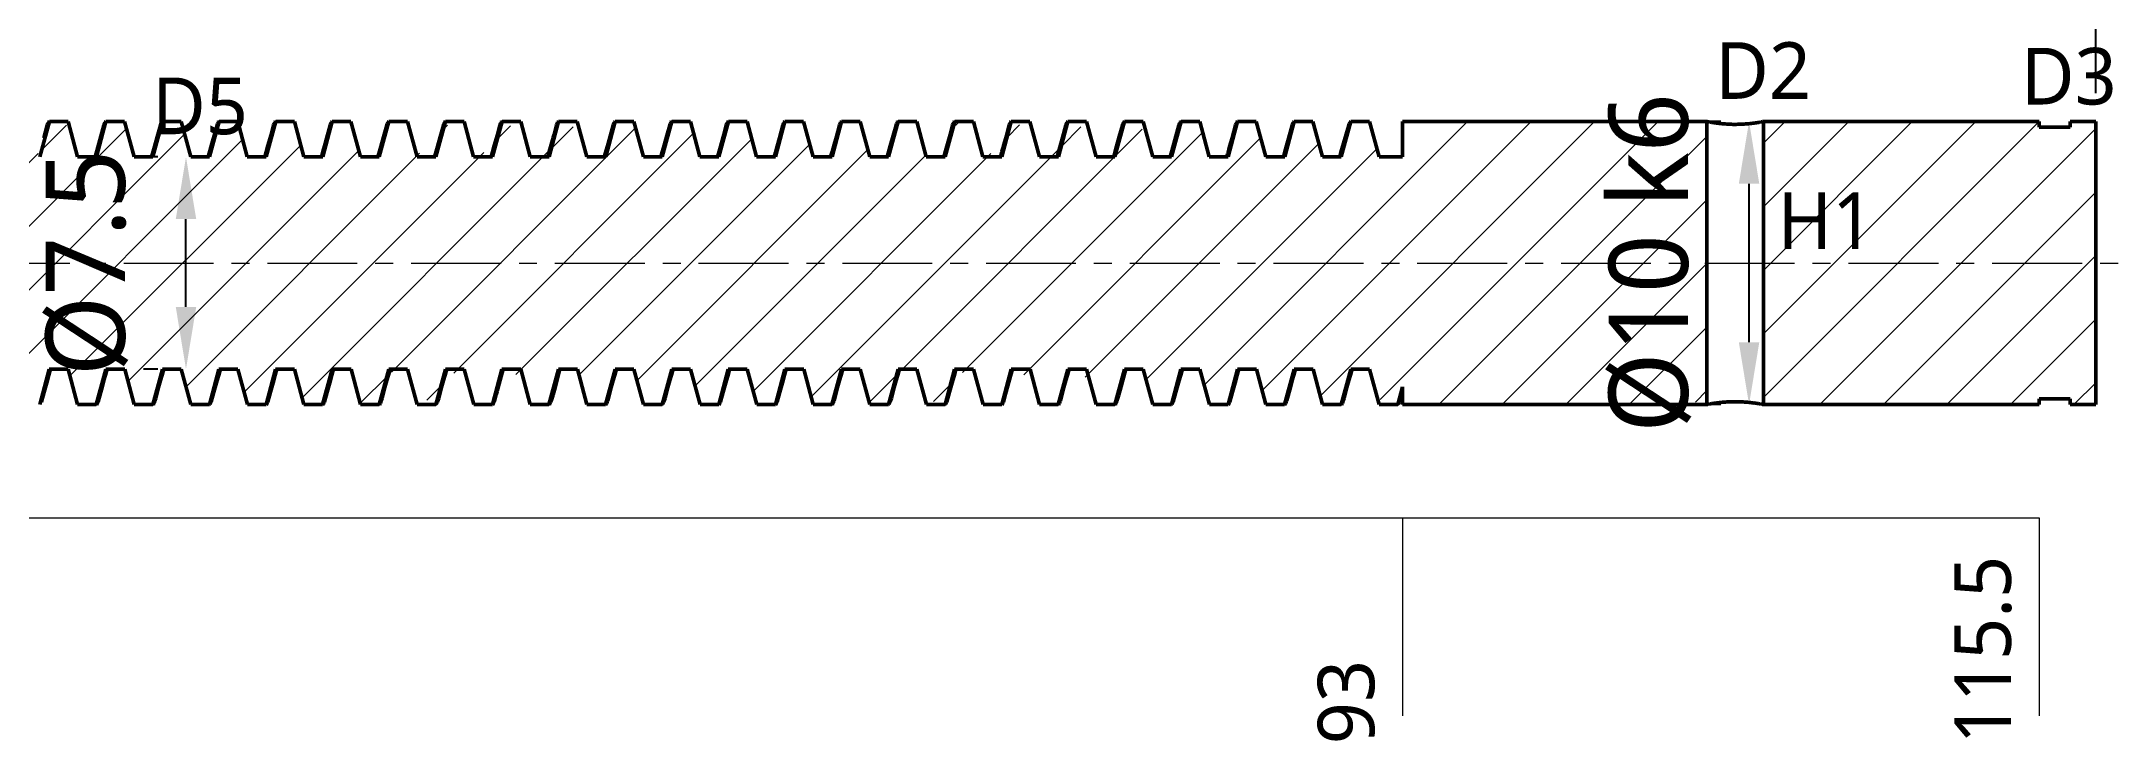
# Model space of a CAD drawing. Header units: millimetres. Extents: x 0 to 420, y 0 to 297.
# Drawn here: x 86.9 to 160.1, y 250.1 to 274.8 of the extents above; entities that cross this region are included whole.
import ezdxf

# ---------------------------------------------------------------- set-up
doc = ezdxf.new("R2010")
doc.units = ezdxf.units.MM
doc.linetypes.add('CENTER', pattern=[5.08, 3.175, -0.635, 0.635, -0.635])
for name, color, linetype, lineweight in [('CENTER', 1, 'CENTER', 18), ('DIM', 3, 'CONTINUOUS', 18), ('HATCH', 8, 'CONTINUOUS', 13), ('VISIBLE', 7, 'CONTINUOUS', 50)]:
    doc.layers.add(name, color=color, linetype=linetype, lineweight=lineweight)
doc.styles.add('CJK', font='NotoSansCJK-Regular.ttc')
doc.dimstyles.new('GB', dxfattribs={"dimtxt": 2.8, "dimasz": 2.2, "dimexe": 1.5, "dimexo": 1, "dimgap": 0.6, "dimtad": 1, "dimlfac": 100, "dimzin": 12, "dimdsep": 46, "dimtxsty": 'CJK', "dimcen": 2.5, "dimazin": 3, "dimtfac": 0.5, "dimtmove": 2, "dimatfit": 3})

msp = doc.modelspace()

# ---------------------------------------------------------------- texts
at = {"layer": 'DIM', "style": 'CJK'}
for s, p in [('D2', (146.045, 272.79999)), ('D3', (156.85, 272.59999)), ('D5', (90.8, 271.54999)), ('H1', (148.25, 267.49999))]:
    msp.add_text(s, height=2, dxfattribs=at).set_placement(p)
for s, p in [('115.5', (156.5, 249.99999)), ('93', (134, 249.99999))]:
    msp.add_text(s, height=2, rotation=90, dxfattribs=at).set_placement(p)

# ---------------------------------------------------------------- dimensions: what is measured, and where the dimension line sits
at = {"layer": 'DIM'}
msp.add_linear_dim(base=(42, 279), p1=(42, 272), p2=(159.5, 272), text='117.5', dimstyle='GB', dxfattribs=at).render()
for base, p1, p2, text in [((147.245, 261.99999), (147.245, 261.99999), (147.245, 271.99999), 'Ø10 k6'), ((92, 263.24999), (92, 263.24999), (92, 270.74999), 'Ø7.5')]:
    msp.add_linear_dim(base=base, p1=p1, p2=p2, angle=90, text=text, dimstyle='GB', dxfattribs=at).render()

# ---------------------------------------------------------------- hatches: boundary and pattern name
at = {"layer": 'HATCH'}
h = msp.add_hatch(dxfattribs=at)
h.set_pattern_fill('ANSI31', scale=0.5)
h.paths.add_polyline_path([(145.75, 271.99999), (144.76815, 271.99999), (143.78631, 271.99999), (142.80446, 271.99999), (141.82262, 271.99999), (140.84077, 271.99999), (139.85893, 271.99999), (138.87708, 271.99999), (137.89524, 271.99999), (136.91339, 271.99999), (135.93155, 271.99999), (135, 271.9497), (135, 270.96785), (134.23601, 270.74999), (133.92937, 271.63088), (133.23041, 271.99999), (132.93045, 271.11024), (132.22469, 270.74999), (131.92643, 271.64182), (131.21908, 272), (130.92751, 271.09931), (130.2135, 270.74999), (129.92352, 271.65263), (129.20789, 271.99999), (128.9246, 271.0885), (128.2023, 270.74999), (127.92061, 271.66343), (127.1967, 271.99999), (126.92169, 271.07769), (126.19111, 270.74999), (125.9177, 271.67424), (125.1855, 271.99999), (124.91878, 271.06688), (124.17991, 270.74999), (123.91479, 271.68505), (123.17431, 271.99999), (122.91587, 271.05607), (122.16872, 270.74999), (121.91188, 271.69586), (121.16821, 271.99334), (120.91296, 271.04526), (120.16423, 270.75858), (119.90897, 271.70667), (119.1653, 271.98253), (118.91005, 271.03444), (118.16131, 270.7694), (117.90606, 271.71748), (117.16239, 271.97172), (116.90714, 271.02364), (116.1584, 270.7802), (115.90315, 271.72829), (115.15948, 271.96091), (114.90422, 271.01282), (114.15549, 270.79102), (113.90024, 271.7391), (113.15656, 271.95011), (112.90131, 271.00202), (112.15258, 270.80182), (111.89733, 271.74991), (111.15366, 271.93929), (110.8984, 270.9912), (110.14967, 270.81264), (109.89442, 271.76072), (109.15075, 271.92849), (108.89549, 270.9804), (108.14676, 270.82344), (107.89151, 271.77153), (107.14784, 271.91767), (106.89258, 270.96959), (106.14385, 270.83426), (105.8886, 271.78234), (105.14492, 271.90686), (104.88967, 270.95878), (104.14094, 270.84506), (103.88569, 271.79315), (103.14202, 271.89605), (102.88676, 270.94797), (102.13803, 270.85587), (101.88278, 271.80396), (101.1391, 271.88525), (100.88385, 270.93716), (100.13512, 270.86669), (99.87987, 271.81477), (99.13619, 271.87444), (98.88094, 270.92635), (98.13221, 270.87749), (97.87696, 271.82558), (97.13328, 271.86363), (96.87803, 270.91554), (96.1293, 270.88831), (95.87405, 271.83639), (95.13037, 271.85282), (94.87512, 270.90474), (94.12639, 270.89911), (93.87114, 271.8472), (93.12746, 271.84201), (92.87221, 270.89392), (92.12348, 270.90993), (91.86823, 271.85801), (91.12455, 271.83121), (90.8693, 270.88312), (90.12057, 270.92073), (89.86532, 271.86882), (89.12164, 271.82039), (88.86639, 270.8723), (88.11766, 270.93155), (87.8624, 271.87963), (87.11873, 271.80959), (86.86348, 270.8615), (86.11475, 270.94235), (85.85949, 271.89044), (85.11582, 271.79877), (84.86057, 270.85068), (84.11184, 270.95317), (83.85658, 271.90125), (83.11291, 271.78797), (82.85766, 270.83988), (82.10893, 270.96397), (81.85367, 271.91205), (81.11, 271.77715), (80.85475, 270.82907), (80.10602, 270.97478), (79.85076, 271.92287), (79.10709, 271.76635), (78.85184, 270.81826), (78.10311, 270.98559), (77.84785, 271.93367), (77.10418, 271.75553), (76.84893, 270.80745), (76.1002, 270.9964), (75.84494, 271.94449), (75.10127, 271.74473), (74.84602, 270.79664), (74.09729, 271.00721), (73.84203, 271.95529), (73.09836, 271.73391), (72.84311, 270.78583), (72.09438, 271.01802), (71.83912, 271.9661), (71.09545, 271.72311), (70.8402, 270.77502), (70.09147, 271.02883), (69.83621, 271.97691), (69.09254, 271.7123), (68.83729, 270.76421), (68.08856, 271.03963), (67.8333, 271.98772), (67.08963, 271.70149), (66.83438, 270.7534), (66.08565, 271.05045), (65.83039, 271.99853), (65.08672, 271.69068), (64.82592, 270.74999), (64.08274, 271.06125), (63.82032, 271.99999), (63.08381, 271.67987), (62.81473, 270.74999), (62.07983, 271.07207), (61.80913, 272), (61.0809, 271.66906), (60.80354, 270.74999), (60.07692, 271.08287), (59.79793, 271.99999), (59.07799, 271.65825), (58.79234, 270.74999), (58.07401, 271.09369), (57.78674, 272), (57.07508, 271.64745), (56.78115, 270.74999), (56.0711, 271.10449), (55.77554, 271.99999), (55.07217, 271.63663), (54.76995, 270.74999), (54.06819, 271.11531), (53.76435, 272), (53.06926, 271.62583), (52.75876, 270.74999), (52.06528, 271.12611), (51.75315, 271.99999), (51.06635, 271.61501), (50.74756, 270.74999), (50.06237, 271.13692), (49.74196, 272), (49.06344, 271.60421), (48.54465, 270.99999), (47.56281, 270.99999), (46.58096, 270.99999), (45.59912, 270.99999), (44.61727, 270.99999), (43.63543, 270.99999), (42.65358, 270.99999), (42, 270.67173), (42, 269.68988), (42, 268.70804), (42, 267.72619), (42, 266.74435), (42, 265.7625), (42, 264.78066), (42, 263.79881), (42.18303, 262.99999), (43.16487, 262.99999), (44.14672, 262.99999), (45.12856, 262.99999), (46.11041, 262.99999), (47.09225, 262.99999), (48.0741, 262.99999), (49, 263.05594), (49.78779, 263.24999), (50.07681, 262.34614), (50.79337, 261.99999), (51.07573, 262.91271), (51.79896, 263.24999), (52.07971, 262.33534), (52.80455, 261.99999), (53.07864, 262.92351), (53.81016, 263.24999), (54.08263, 262.32452), (54.81576, 261.99999), (55.08155, 262.93433), (55.82136, 263.24999), (56.08554, 262.31371), (56.82696, 261.99999), (57.08446, 262.94514), (57.83256, 263.24999), (58.08845, 262.30289), (58.83212, 262.00788), (59.08738, 262.95596), (59.8361, 263.24019), (60.09135, 262.29211), (60.83502, 262.01867), (61.09028, 262.96675), (61.83906, 263.22921), (62.09431, 262.28112), (62.83798, 262.02965), (63.09324, 262.97773), (63.84197, 263.2184), (64.09722, 262.27032), (64.84089, 262.04046), (65.09615, 262.98855), (65.84487, 263.20762), (66.10012, 262.25953), (66.84379, 262.05124), (67.09905, 262.99932), (67.84779, 263.19679), (68.10304, 262.24871), (68.84671, 262.06207), (69.10197, 263.01016), (69.8507, 263.18597), (70.10595, 262.23789), (70.84962, 262.07288), (71.10488, 263.02096), (71.85359, 263.17522), (72.10885, 262.22713), (72.85252, 262.08365), (73.10777, 263.03173), (73.8565, 263.16442), (74.11175, 262.21633), (74.85542, 262.09443), (75.11068, 263.04252), (75.85941, 263.15362), (76.11466, 262.20553), (76.85833, 262.10525), (77.11359, 263.05333), (77.86232, 263.1428), (78.11758, 262.19472), (78.86125, 262.11605), (79.1165, 263.06414), (79.86523, 263.132), (80.12048, 262.18392), (80.86415, 262.12686), (81.11941, 263.07494), (81.86814, 263.12118), (82.1234, 262.1731), (82.86707, 262.13768), (83.12232, 263.08576), (83.87105, 263.11037), (84.12631, 262.16228), (84.86998, 262.14848), (85.12523, 263.09657), (85.87396, 263.09956), (86.12922, 262.15147), (86.87289, 262.15929), (87.12814, 263.10738), (87.87687, 263.08874), (88.13213, 262.14066), (88.8758, 262.1701), (89.13105, 263.11819), (89.87978, 263.07794), (90.13504, 262.12985), (90.87871, 262.18092), (91.13396, 263.129), (91.8827, 263.0671), (92.13795, 262.11902), (92.88162, 262.19174), (93.13688, 263.13982), (93.88561, 263.0563), (94.14086, 262.10821), (94.88453, 262.20255), (95.13979, 263.15064), (95.88852, 263.04547), (96.14377, 262.09739), (96.88745, 262.21337), (97.1427, 263.16145), (97.89143, 263.03467), (98.14668, 262.08659), (98.89036, 262.22418), (99.14561, 263.17227), (99.89434, 263.02386), (100.14959, 262.07577), (100.89327, 262.23498), (101.14852, 263.18307), (101.89725, 263.01306), (102.1525, 262.06497), (102.89618, 262.2458), (103.15143, 263.19389), (103.90025, 263.00192), (104.1555, 262.05383), (104.89917, 262.25693), (105.15443, 263.20501), (105.90316, 262.99111), (106.15841, 262.04303), (106.90208, 262.26775), (107.15734, 263.21583), (107.90607, 262.98032), (108.16132, 262.03223), (108.90499, 262.27853), (109.16025, 263.22662), (109.90898, 262.96951), (110.16423, 262.02143), (110.9079, 262.28934), (111.16316, 263.23743), (111.91189, 262.95869), (112.16714, 262.0106), (112.91081, 262.30017), (113.16607, 263.24825), (113.91483, 262.94775), (114.17033, 261.99999), (114.91376, 262.3111), (115.17594, 263.24999), (115.91774, 262.93695), (116.18153, 262), (116.91667, 262.32191), (117.18713, 263.24999), (117.92065, 262.92613), (118.19273, 261.99999), (118.91958, 262.33272), (119.19833, 263.24999), (119.92356, 262.91533), (120.20392, 262), (120.92249, 262.34353), (121.20971, 263.24999), (121.92652, 262.90433), (122.2153, 261.99999), (122.92545, 262.35451), (123.2209, 263.24999), (123.92943, 262.89353), (124.22649, 262), (124.92836, 262.36533), (125.23213, 263.24999), (125.93235, 262.88268), (126.23772, 261.99999), (126.93127, 262.37616), (127.24336, 263.24999), (127.9353, 262.87173), (128.24907, 262), (128.93423, 262.38713), (129.25468, 263.24999), (129.93822, 262.8609), (130.26027, 261.99999), (130.93714, 262.39794), (131.26587, 263.24999), (131.94116, 262.84999), (132.27158, 262), (132.94008, 262.40886), (133.27719, 263.24999), (133.9441, 262.83906), (134.2829, 261.99999), (134.94302, 262.41979), (135.13125, 261.99999), (136.11309, 261.99999), (137.09494, 261.99999), (138.07678, 261.99999), (139.05863, 261.99999), (140.04048, 261.99999), (141.02232, 261.99999), (142.00417, 261.99999), (142.98601, 261.99999), (143.96786, 261.99999), (144.9497, 261.99999), (145.75, 262.18154), (145.75, 263.16339), (145.75, 264.14523), (145.75, 265.12708), (145.75, 266.10892), (145.75, 267.09077), (145.75, 268.07261), (145.75, 269.05446), (145.75, 270.0363), (145.75, 271.01815), (145.75, 271.99999)])
h = msp.add_hatch(dxfattribs=at)
h.set_pattern_fill('ANSI31', scale=0.5)
h.paths.add_polyline_path([(157.5, 271.99999), (157.19658, 271.99999), (156.89315, 271.99999), (156.58973, 271.99999), (156.2863, 271.99999), (155.98288, 271.99999), (155.67945, 271.99999), (155.37603, 271.99999), (155.0726, 271.99999), (154.76918, 271.99999), (154.46575, 271.99999), (154.16233, 271.99999), (153.8589, 271.99999), (153.55548, 271.99999), (153.25205, 271.99999), (152.94863, 271.99999), (152.64521, 271.99999), (152.34178, 271.99999), (152.03836, 271.99999), (151.73493, 271.99999), (151.43151, 271.99999), (151.12808, 271.99999), (150.82466, 271.99999), (150.52123, 271.99999), (150.21781, 271.99999), (149.91438, 271.99999), (149.61096, 271.99999), (149.30753, 271.99999), (149.00411, 271.99999), (148.70068, 271.99999), (148.39726, 271.99999), (148.09384, 271.99999), (147.79041, 271.99999), (147.75, 271.73698), (147.75, 271.43356), (147.75, 271.13013), (147.75, 270.82671), (147.75, 270.52328), (147.75, 270.21986), (147.75, 269.91643), (147.75, 269.61301), (147.75, 269.30958), (147.75, 269.00616), (147.75, 268.70273), (147.75, 268.39931), (147.75, 268.09588), (147.75, 267.79246), (147.75, 267.48903), (147.75, 267.18561), (147.75, 266.88219), (147.75, 266.57876), (147.75, 266.27534), (147.75, 265.97191), (147.75, 265.66849), (147.75, 265.36506), (147.75, 265.06164), (147.75, 264.75821), (147.75, 264.45479), (147.75, 264.15136), (147.75, 263.84794), (147.75, 263.54451), (147.75, 263.24109), (147.75, 262.93766), (147.75, 262.63424), (147.75, 262.33082), (147.75, 262.02739), (148.02603, 261.99999), (148.32945, 261.99999), (148.63288, 261.99999), (148.9363, 261.99999), (149.23973, 261.99999), (149.54315, 261.99999), (149.84658, 261.99999), (150.15, 261.99999), (150.45342, 261.99999), (150.75685, 261.99999), (151.06027, 261.99999), (151.3637, 261.99999), (151.66712, 261.99999), (151.97055, 261.99999), (152.27397, 261.99999), (152.5774, 261.99999), (152.88082, 261.99999), (153.18425, 261.99999), (153.48767, 261.99999), (153.7911, 261.99999), (154.09452, 261.99999), (154.39795, 261.99999), (154.70137, 261.99999), (155.00479, 261.99999), (155.30822, 261.99999), (155.61164, 261.99999), (155.91507, 261.99999), (156.21849, 261.99999), (156.52192, 261.99999), (156.82534, 261.99999), (157.12877, 261.99999), (157.43219, 261.99999), (157.53562, 262.19999), (157.83904, 262.19999), (158.14247, 262.19999), (158.44589, 262.19999), (158.6, 262.05068), (158.85274, 261.99999), (159.15616, 261.99999), (159.45959, 261.99999), (159.5, 262.26301), (159.5, 262.56643), (159.5, 262.86986), (159.5, 263.17328), (159.5, 263.47671), (159.5, 263.78013), (159.5, 264.08356), (159.5, 264.38698), (159.5, 264.6904), (159.5, 264.99383), (159.5, 265.29725), (159.5, 265.60068), (159.5, 265.9041), (159.5, 266.20753), (159.5, 266.51095), (159.5, 266.81438), (159.5, 267.1178), (159.5, 267.42123), (159.5, 267.72465), (159.5, 268.02808), (159.5, 268.3315), (159.5, 268.63493), (159.5, 268.93835), (159.5, 269.24177), (159.5, 269.5452), (159.5, 269.84862), (159.5, 270.15205), (159.5, 270.45547), (159.5, 270.7589), (159.5, 271.06232), (159.5, 271.36575), (159.5, 271.66917), (159.5, 271.9726), (159.22397, 271.99999), (158.92055, 271.99999), (158.61712, 271.99999), (158.5137, 271.79999), (158.21027, 271.79999), (157.90685, 271.79999), (157.60342, 271.79999), (157.5, 271.99999)])

# ---------------------------------------------------------------- linework, layer by layer
at = {"layer": 'CENTER'}
msp.add_line((39, 266.99999), (162.5, 266.99999), dxfattribs=at)
at = {"layer": 'DIM'}
for p, q in [((42, 257.99999), (157.5, 257.99999)), ((135, 257.99999), (135, 250.99999)), ((157.5, 257.99999), (157.5, 250.99999))]:
    msp.add_line(p, q, dxfattribs=at)
at = {"layer": 'VISIBLE'}
for points in [[(86.83346, 270.74999), (87.17, 272)], [(86.97391, 271.42527), (87.09606, 271.86571)], [(87.09606, 271.86571), (87.11619, 271.92873)], [(87.11619, 271.92873), (87.13632, 271.97204)], [(87.13632, 271.97204), (87.15316, 271.99301)], [(87.15316, 271.99301), (87.17, 272)], [(87.17, 272), (87.83, 272)], [(87.83, 272), (88.16654, 270.74999)], [(88.83346, 270.74999), (89.17, 271.99999)], [(88.9171, 271.22128), (89.09605, 271.86568)], [(89.09605, 271.86568), (89.11618, 271.9287)], [(89.11618, 271.9287), (89.13631, 271.97202)], [(89.13631, 271.97202), (89.15316, 271.993)], [(89.15316, 271.993), (89.17, 271.99999)], [(89.17, 271.99999), (89.83, 271.99999)], [(89.83, 271.99999), (90.16654, 270.74999)], [(90.83346, 270.74999), (91.17, 272)], [(91.00692, 271.54406), (91.09606, 271.8657)], [(91.09606, 271.8657), (91.11619, 271.92872)], [(91.11619, 271.92872), (91.13632, 271.97204)], [(91.13632, 271.97204), (91.15316, 271.993)], [(91.15316, 271.993), (91.17, 272)], [(91.17, 272), (91.83, 272)], [(91.83, 272), (92.16654, 270.74999)], [(92.83346, 270.74999), (93.17, 271.99999)], [(92.91826, 271.22544), (93.09605, 271.86566)], [(93.09605, 271.86566), (93.11618, 271.92869)], [(93.11618, 271.92869), (93.13631, 271.97202)], [(93.13631, 271.97202), (93.15315, 271.99299)], [(93.15315, 271.99299), (93.17, 271.99999)], [(93.17, 271.99999), (93.83, 271.99999)], [(93.83, 271.99999), (94.16654, 270.74999)], [(94.83346, 270.74999), (95.17, 272)], [(95.00667, 271.54318), (95.09606, 271.86571)], [(95.09606, 271.86571), (95.11619, 271.92873)], [(95.11619, 271.92873), (95.13632, 271.97204)], [(95.13632, 271.97204), (95.15316, 271.993)], [(95.15316, 271.993), (95.17, 272)], [(95.17, 272), (95.83, 272)], [(95.83, 272), (96.16654, 270.74999)], [(96.83346, 270.74999), (97.17, 271.99999)], [(96.96603, 271.39695), (97.09604, 271.86565)], [(97.09604, 271.86565), (97.11617, 271.92868)], [(97.11617, 271.92868), (97.13631, 271.97201)], [(97.13631, 271.97201), (97.15315, 271.99299)], [(97.15315, 271.99299), (97.17, 271.99999)], [(97.17, 271.99999), (97.83, 271.99999)], [(97.83, 271.99999), (98.16654, 270.74999)], [(98.83346, 270.74999), (99.17, 271.99999)], [(99.00677, 271.54353), (99.09606, 271.86571)], [(99.09606, 271.86571), (99.11619, 271.92873)], [(99.11619, 271.92873), (99.13632, 271.97204)], [(99.13632, 271.97204), (99.15316, 271.993)], [(99.15316, 271.993), (99.17, 271.99999)], [(99.17, 271.99999), (99.83, 271.99999)], [(99.83, 271.99999), (100.16654, 270.74999)], [(100.83346, 270.74999), (101.17, 271.99999)], [(101.00705, 271.54455), (101.09604, 271.86565)], [(101.09604, 271.86565), (101.11617, 271.92868)], [(101.11617, 271.92868), (101.13631, 271.97201)], [(101.13631, 271.97201), (101.15315, 271.99299)], [(101.15315, 271.99299), (101.17, 271.99999)], [(101.17, 271.99999), (101.83, 271.99999)], [(101.83, 271.99999), (102.16654, 270.74999)], [(102.83346, 270.74999), (103.17, 271.99999)], [(103.00666, 271.54313), (103.09606, 271.86571)], [(103.09606, 271.86571), (103.11619, 271.92873)], [(103.11619, 271.92873), (103.13633, 271.97204)], [(103.13633, 271.97204), (103.15316, 271.993)], [(103.15316, 271.993), (103.17, 271.99999)], [(103.17, 271.99999), (103.83, 271.99999)], [(103.83, 271.99999), (104.16654, 270.74999)], [(104.83346, 270.74999), (105.17, 271.99999)], [(105.00724, 271.54522), (105.09604, 271.86566)], [(105.09604, 271.86566), (105.11617, 271.92869)], [(105.11617, 271.92869), (105.13631, 271.97201)], [(105.13631, 271.97201), (105.15315, 271.99299)], [(105.15315, 271.99299), (105.17, 271.99999)], [(105.17, 271.99999), (105.83, 271.99999)], [(105.83, 271.99999), (106.16654, 270.74999)], [(106.83346, 270.74999), (107.17, 271.99999)], [(106.91735, 271.22218), (107.09606, 271.86571)], [(107.09606, 271.86571), (107.11619, 271.92872)], [(107.11619, 271.92872), (107.13632, 271.97203)], [(107.13632, 271.97203), (107.15316, 271.99299)], [(107.15316, 271.99299), (107.17, 271.99999)], [(107.17, 271.99999), (107.83, 271.99999)], [(107.83, 271.99999), (108.16654, 270.74999)], [(108.83346, 270.74999), (109.17, 271.99999)], [(108.99653, 271.50666), (109.09605, 271.86567)], [(109.09605, 271.86567), (109.11618, 271.9287)], [(109.11618, 271.9287), (109.13631, 271.97202)], [(109.13631, 271.97202), (109.15315, 271.99299)], [(109.15315, 271.99299), (109.17, 271.99999)], [(109.17, 271.99999), (109.83, 271.99999)], [(109.83, 271.99999), (110.16654, 270.74999)], [(110.83346, 270.74999), (111.17, 271.99999)], [(111.00709, 271.54467), (111.09606, 271.8657)], [(111.09606, 271.8657), (111.11619, 271.92872)], [(111.11619, 271.92872), (111.13632, 271.97203)], [(111.13632, 271.97203), (111.15316, 271.99299)], [(111.15316, 271.99299), (111.17, 271.99999)], [(111.17, 271.99999), (111.83, 271.99999)], [(111.83, 271.99999), (112.16654, 270.74999)], [(112.83346, 270.74999), (113.17, 271.99999)], [(112.97339, 271.4234), (113.09606, 271.86569)], [(113.09606, 271.86569), (113.11619, 271.92871)], [(113.11619, 271.92871), (113.13632, 271.97203)], [(113.13632, 271.97203), (113.15316, 271.993)], [(113.15316, 271.993), (113.17, 271.99999)], [(113.17, 271.99999), (113.83, 271.99999)], [(113.83, 271.99999), (114.16654, 270.74999)], [(114.83346, 270.74999), (115.17, 271.99999)], [(114.98758, 271.47443), (115.03571, 271.64782)], [(115.03571, 271.64782), (115.09605, 271.86569)], [(115.09605, 271.86569), (115.11619, 271.92871)], [(115.11619, 271.92871), (115.13632, 271.97202)], [(115.13632, 271.97202), (115.15316, 271.99299)], [(115.15316, 271.99299), (115.17, 271.99999)], [(115.17, 271.99999), (115.83, 271.99999)], [(115.83, 271.99999), (116.16654, 270.74999)], [(116.83346, 270.74999), (117.17, 271.99999)], [(116.89353, 271.13677), (117.09606, 271.8657)], [(117.09606, 271.8657), (117.11619, 271.92872)], [(117.11619, 271.92872), (117.13632, 271.97203)], [(117.13632, 271.97203), (117.15316, 271.993)], [(117.15316, 271.993), (117.17, 271.99999)], [(117.17, 271.99999), (117.83, 271.99999)], [(117.83, 271.99999), (118.16654, 270.74999)], [(118.83346, 270.74999), (119.17, 271.99999)], [(119.00713, 271.54484), (119.09605, 271.86567)], [(119.09605, 271.86567), (119.11618, 271.9287)], [(119.11618, 271.9287), (119.13631, 271.97202)], [(119.13631, 271.97202), (119.15316, 271.99299)], [(119.15316, 271.99299), (119.17, 271.99999)], [(119.17, 271.99999), (119.83, 271.99999)], [(119.83, 271.99999), (120.16654, 270.74999)], [(120.83346, 270.74999), (121.17, 271.99999)], [(120.99641, 271.50624), (121.09606, 271.86571)], [(121.09606, 271.86571), (121.11619, 271.92873)], [(121.11619, 271.92873), (121.13633, 271.97204)], [(121.13633, 271.97204), (121.15316, 271.993)], [(121.15316, 271.993), (121.17, 271.99999)], [(121.17, 271.99999), (121.83, 271.99999)], [(121.83, 271.99999), (122.16654, 270.74999)], [(122.83346, 270.74999), (123.17, 271.99999)], [(122.97679, 271.43563), (123.09605, 271.86566)], [(123.09605, 271.86566), (123.11618, 271.92869)], [(123.11618, 271.92869), (123.13631, 271.97202)], [(123.13631, 271.97202), (123.15315, 271.99299)], [(123.15315, 271.99299), (123.17, 271.99999)], [(123.17, 271.99999), (123.83, 271.99999)], [(123.83, 271.99999), (124.16654, 270.74999)], [(124.83346, 270.74999), (125.17, 271.99999)], [(124.98419, 271.46949), (125.09606, 271.86572)], [(125.09606, 271.86572), (125.1162, 271.92874)], [(125.1162, 271.92874), (125.13633, 271.97204)], [(125.13633, 271.97204), (125.15316, 271.993)], [(125.15316, 271.993), (125.17, 271.99999)], [(125.17, 271.99999), (125.83, 271.99999)], [(125.83, 271.99999), (126.16654, 270.74999)], [(126.83346, 270.74999), (127.17, 271.99999)], [(126.91826, 271.22545), (127.09604, 271.86566)], [(127.09604, 271.86566), (127.11617, 271.92869)], [(127.11617, 271.92869), (127.13631, 271.97201)], [(127.13631, 271.97201), (127.15315, 271.99299)], [(127.15315, 271.99299), (127.17, 271.99999)], [(127.17, 271.99999), (127.83, 271.99999)], [(127.83, 271.99999), (128.16654, 270.74999)], [(128.83346, 270.74999), (129.17, 271.99999)], [(128.97355, 271.42397), (129.09606, 271.86571)], [(129.09606, 271.86571), (129.11619, 271.92873)], [(129.11619, 271.92873), (129.13632, 271.97204)], [(129.13632, 271.97204), (129.15316, 271.993)], [(129.15316, 271.993), (129.17, 271.99999)], [(129.17, 271.99999), (129.83, 271.99999)], [(129.83, 271.99999), (130.16654, 270.74999)], [(130.83346, 270.74999), (131.17, 272)], [(130.96602, 271.39691), (131.09604, 271.86566)], [(131.09604, 271.86566), (131.11618, 271.92869)], [(131.11618, 271.92869), (131.13631, 271.97202)], [(131.13631, 271.97202), (131.15315, 271.993)], [(131.15315, 271.993), (131.17, 272)], [(131.17, 272), (131.83, 272)], [(131.83, 272), (132.16654, 270.74999)], [(132.81938, 270.92227), (133.09606, 271.86571)], [(132.83346, 270.74999), (133.17, 271.99999)], [(133.09606, 271.86571), (133.11619, 271.92873)], [(133.11619, 271.92873), (133.13632, 271.97204)], [(133.13632, 271.97204), (133.15316, 271.993)], [(133.15316, 271.993), (133.17, 271.99999)], [(133.17, 271.99999), (133.83, 271.99999)], [(133.83, 271.99999), (134.16654, 270.74999)], [(135, 271.99999), (135, 270.74999)], [(135, 271.99999), (145.75, 271.99999)], [(145.75, 261.99999), (145.75, 271.99999)], [(145.75, 271.99999), (145.75243, 271.99951)], [(145.75243, 271.99951), (145.75964, 271.99807)], [(145.75964, 271.99807), (145.77148, 271.99574)], [(145.77148, 271.99574), (145.78777, 271.99258)], [(145.78777, 271.99258), (145.80834, 271.98865)], [(145.80834, 271.98865), (145.83295, 271.98407)], [(145.83295, 271.98407), (145.86139, 271.97891)], [(145.86139, 271.97891), (145.89339, 271.9733)], [(145.89339, 271.9733), (145.92867, 271.96734)], [(145.92867, 271.96734), (145.96694, 271.96116)], [(145.96694, 271.96116), (146.00788, 271.95486)], [(146.00788, 271.95486), (146.05114, 271.94857)], [(146.05114, 271.94857), (146.09636, 271.94239)], [(146.09636, 271.94239), (146.14325, 271.9364)], [(146.14325, 271.9364), (146.19181, 271.93067)], [(146.19181, 271.93067), (146.24187, 271.92525)], [(146.24187, 271.92525), (146.29326, 271.92022)], [(146.29326, 271.92022), (146.34582, 271.91562)], [(146.34582, 271.91562), (146.39938, 271.9115)], [(146.39938, 271.9115), (146.45379, 271.90792)], [(146.45379, 271.90792), (146.50891, 271.9049)], [(146.50891, 271.9049), (146.5646, 271.90248)], [(146.5646, 271.90248), (146.62071, 271.90068)], [(146.62071, 271.90068), (146.67711, 271.89952)], [(146.67711, 271.89952), (146.73368, 271.899)], [(146.73368, 271.899), (146.79028, 271.89914)], [(146.79028, 271.89914), (146.84679, 271.89993)], [(146.84679, 271.89993), (146.90309, 271.90136)], [(146.90309, 271.90136), (146.95903, 271.90343)], [(146.95903, 271.90343), (147.01449, 271.90611)], [(147.01449, 271.90611), (147.06933, 271.90937)], [(147.06933, 271.90937), (147.1234, 271.91318)], [(147.1234, 271.91318), (147.17656, 271.91751)], [(147.17656, 271.91751), (147.22864, 271.9223)], [(147.22864, 271.9223), (147.27949, 271.9275)], [(147.27949, 271.9275), (147.32894, 271.93306)], [(147.32894, 271.93306), (147.37681, 271.93891)], [(147.37681, 271.93891), (147.423, 271.94498)], [(147.423, 271.94498), (147.46744, 271.95123)], [(147.46744, 271.95123), (147.50977, 271.95754)], [(147.50977, 271.95754), (147.54963, 271.9638)], [(147.54963, 271.9638), (147.58669, 271.96991)], [(147.58669, 271.96991), (147.62063, 271.97573)], [(147.62063, 271.97573), (147.65116, 271.98117)], [(147.65116, 271.98117), (147.67801, 271.98609)], [(147.67801, 271.98609), (147.70093, 271.99041)], [(147.70093, 271.99041), (147.71971, 271.99402)], [(147.71971, 271.99402), (147.73413, 271.99684)], [(147.73413, 271.99684), (147.74401, 271.9988)], [(147.74401, 271.9988), (147.74849, 271.99969)], [(147.74849, 271.99969), (147.75, 271.99999)], [(147.75, 271.99999), (147.75, 261.99999)], [(147.75, 271.99999), (157.5, 271.99999)], [(157.5, 271.99999), (157.5, 271.79999)], [(157.5, 271.79999), (158.6, 271.79999)], [(158.6, 271.99999), (159.5, 271.99999)], [(158.6, 271.99999), (158.6, 271.79999)], [(159.5, 271.99999), (159.5, 261.99999)], [(88.9171, 271.22128), (88.78492, 270.74999)], [(90.86488, 271.0343), (90.78508, 270.74999)], [(90.86488, 271.0343), (91.00692, 271.54406)], [(92.91826, 271.22544), (92.78492, 270.74999)], [(94.89735, 271.15051), (94.7851, 270.74999)], [(94.89735, 271.15051), (95.00667, 271.54318)], [(96.83982, 270.9448), (96.7851, 270.74999)], [(96.83982, 270.9448), (96.91882, 271.22747)], [(96.96603, 271.39695), (96.91882, 271.22747)], [(98.86408, 271.03146), (98.78506, 270.74999)], [(98.86408, 271.03146), (99.00677, 271.54353)], [(100.866, 271.03831), (100.78509, 270.74999)], [(100.866, 271.03831), (101.00705, 271.54455)], [(102.89732, 271.15037), (102.7851, 270.74999)], [(102.89732, 271.15037), (103.00666, 271.54313)], [(104.81628, 270.86085), (104.78514, 270.74999)], [(104.81628, 270.86085), (104.83884, 270.94132)], [(104.97724, 271.43724), (104.83884, 270.94132)], [(105.00724, 271.54522), (104.97724, 271.43724)], [(106.77966, 270.74999), (106.91735, 271.22218)], [(108.83408, 270.92433), (108.78506, 270.74999)], [(108.83408, 270.92433), (108.87807, 271.08149)], [(108.90117, 271.16418), (108.87807, 271.08149)], [(108.99653, 271.50666), (108.90117, 271.16418)], [(110.86635, 271.03958), (110.78509, 270.74999)], [(110.86635, 271.03958), (111.00709, 271.54467)], [(112.8302, 270.91048), (112.81336, 270.85042)], [(112.8302, 270.91048), (112.88955, 271.12258)], [(112.88955, 271.12258), (112.97339, 271.4234)], [(114.83563, 270.92985), (114.78508, 270.74999)], [(114.83563, 270.92985), (114.90808, 271.18893)], [(114.90808, 271.18893), (114.98758, 271.47443)], [(116.89353, 271.13677), (116.78518, 270.74999)], [(118.86661, 271.04051), (118.78509, 270.74999)], [(118.86661, 271.04051), (119.00713, 271.54484)], [(120.83895, 270.94171), (120.78504, 270.74999)], [(120.83895, 270.94171), (120.87746, 271.07929)], [(120.87746, 271.07929), (120.89825, 271.15371)], [(120.99641, 271.50624), (120.89825, 271.15371)], [(122.85665, 271.0049), (122.78504, 270.74999)], [(122.91853, 271.2264), (122.85665, 271.0049)], [(122.97679, 271.43563), (122.91853, 271.2264)], [(124.86909, 271.04938), (124.80288, 270.8131)], [(124.86909, 271.04938), (124.98419, 271.46949)], [(126.91826, 271.22545), (126.78493, 270.74999)], [(128.81398, 270.85264), (128.78825, 270.76105)], [(128.83009, 270.9101), (128.81398, 270.85264)], [(128.83009, 270.9101), (128.8876, 271.11559)], [(128.8876, 271.11559), (128.97355, 271.42397)], [(130.83971, 270.94443), (130.7851, 270.74999)], [(130.83971, 270.94443), (130.91934, 271.22931)], [(130.96602, 271.39691), (130.91934, 271.22931)], [(132.81938, 270.92227), (132.77797, 270.74999)], [(88.16654, 270.74999), (88.83346, 270.74999)], [(90.16654, 270.74999), (90.83346, 270.74999)], [(92.16654, 270.74999), (92.83346, 270.74999)], [(94.16654, 270.74999), (94.83346, 270.74999)], [(96.16654, 270.74999), (96.83346, 270.74999)], [(98.16654, 270.74999), (98.83346, 270.74999)], [(100.16654, 270.74999), (100.83346, 270.74999)], [(102.16654, 270.74999), (102.83346, 270.74999)], [(104.16654, 270.74999), (104.83346, 270.74999)], [(106.16654, 270.74999), (106.83346, 270.74999)], [(108.16654, 270.74999), (108.83346, 270.74999)], [(110.16654, 270.74999), (110.83346, 270.74999)], [(112.16654, 270.74999), (112.83346, 270.74999)], [(112.78649, 270.75478), (112.78514, 270.74999)], [(112.81336, 270.85042), (112.78649, 270.75478)], [(114.16654, 270.74999), (114.83346, 270.74999)], [(116.16654, 270.74999), (116.83346, 270.74999)], [(118.16654, 270.74999), (118.83346, 270.74999)], [(120.16654, 270.74999), (120.83346, 270.74999)], [(122.16654, 270.74999), (122.83346, 270.74999)], [(124.16654, 270.74999), (124.83346, 270.74999)], [(124.80288, 270.8131), (124.78512, 270.74999)], [(126.16654, 270.74999), (126.83346, 270.74999)], [(128.16654, 270.74999), (128.83346, 270.74999)], [(128.78825, 270.76105), (128.78513, 270.74999)], [(130.16654, 270.74999), (130.83346, 270.74999)], [(132.16654, 270.74999), (132.83346, 270.74999)], [(134.16654, 270.74999), (135, 270.74999)], [(86.83, 261.99999), (87.16654, 263.24999)], [(87.03231, 262.5971), (87.10189, 262.84677)], [(87.15711, 263.04424), (87.10189, 262.84677)], [(87.15711, 263.04424), (87.21494, 263.24999)], [(87.83346, 263.24998), (87.16654, 263.24999)], [(87.83346, 263.24998), (88.17, 261.99999)], [(88.83, 261.99999), (89.16654, 263.24999)], [(89.03231, 262.59708), (89.10196, 262.84704)], [(89.1571, 263.04419), (89.10196, 262.84704)], [(89.1571, 263.04419), (89.21494, 263.25001)], [(89.83346, 263.25023), (89.16654, 263.24999)], [(89.83346, 263.25023), (90.17, 262)], [(90.83, 261.99999), (91.16654, 263.25)], [(91.03232, 262.59712), (91.1018, 262.84646)], [(91.1018, 262.84646), (91.15713, 263.0443)], [(91.15713, 263.0443), (91.21494, 263.25001)], [(91.83344, 263.25012), (91.16654, 263.25)], [(91.83344, 263.25012), (92.17, 261.99999)], [(92.83, 261.99999), (93.16654, 263.24999)], [(93.03232, 262.59712), (93.1018, 262.84644)], [(93.15713, 263.0443), (93.1018, 262.84644)], [(93.15713, 263.0443), (93.21494, 263.24999)], [(93.83346, 263.24999), (93.16654, 263.24999)], [(93.83346, 263.24999), (94.17, 262)], [(94.83, 261.99999), (95.16654, 263.24999)], [(95.03231, 262.59707), (95.10206, 262.84739)], [(95.10206, 262.84739), (95.15708, 263.04412)], [(95.15708, 263.04412), (95.21494, 263.24999)], [(95.83345, 263.24997), (95.16654, 263.24999)], [(95.83345, 263.24997), (96.17, 261.99999)], [(96.83, 261.99999), (97.16654, 263.24999)], [(97.03232, 262.59712), (97.10178, 262.84636)], [(97.10178, 262.84636), (97.15713, 263.04432)], [(97.15713, 263.04432), (97.21494, 263.25)], [(97.83346, 263.25003), (97.16654, 263.24999)], [(97.83346, 263.25003), (98.17, 262)], [(98.83, 261.99999), (99.16654, 263.24999)], [(99.03232, 262.59711), (99.10186, 262.84665)], [(99.15712, 263.04427), (99.10186, 262.84665)], [(99.15712, 263.04427), (99.21494, 263.25)], [(99.83346, 263.25002), (99.16654, 263.24999)], [(99.83346, 263.25002), (100.17, 261.99999)], [(100.83, 261.99999), (101.16654, 263.24999)], [(101.03232, 262.59711), (101.10183, 262.84655)], [(101.10183, 262.84655), (101.15712, 263.04428)], [(101.15712, 263.04428), (101.21494, 263.24999)], [(101.83346, 263.24999), (101.16654, 263.24999)], [(101.83346, 263.24999), (102.17, 262)], [(102.83, 262), (103.16687, 263.24915)], [(103.02174, 262.55906), (103.10643, 262.86303)], [(103.10643, 262.86303), (103.21473, 263.24921)], [(103.83346, 263.25001), (103.16687, 263.24915)], [(103.83346, 263.25001), (104.17, 261.99999)], [(104.83, 261.99999), (105.16654, 263.24999)], [(105.02159, 262.50799), (105.21778, 263.24999)], [(105.83346, 263.24999), (105.16654, 263.24999)], [(105.83346, 263.24999), (106.17, 262)], [(106.83, 262), (107.16652, 263.24998)], [(107.03231, 262.59709), (107.10196, 262.84703)], [(107.1571, 263.04419), (107.10196, 262.84703)], [(107.1571, 263.04419), (107.21494, 263.24999)], [(107.83346, 263.25), (107.16652, 263.24998)], [(107.83346, 263.25), (108.17, 261.99999)], [(108.83, 261.99999), (109.16654, 263.25002)], [(109.03232, 262.59712), (109.10181, 262.84649)], [(109.15713, 263.04429), (109.10181, 262.84649)], [(109.15713, 263.04429), (109.21495, 263.25002)], [(109.83346, 263.24999), (109.16654, 263.25002)], [(109.83346, 263.24999), (110.17, 262)], [(110.83, 262), (111.16655, 263.25001)], [(111.03229, 262.59703), (111.10223, 262.848)], [(111.15704, 263.044), (111.10223, 262.848)], [(111.15704, 263.044), (111.21494, 263.25001)], [(111.83346, 263.24999), (111.16655, 263.25001)], [(111.83346, 263.24999), (112.17, 261.99999)], [(112.83, 261.99999), (113.16654, 263.24999)], [(113.03232, 262.5971), (113.10191, 262.84685)], [(113.15711, 263.04423), (113.10191, 262.84685)], [(113.15711, 263.04423), (113.21496, 263.25005)], [(113.83334, 263.25082), (113.16654, 263.24999)], [(113.83334, 263.25082), (114.17, 261.99999)], [(114.83, 261.99999), (115.16654, 263.24998)], [(115.03231, 262.5971), (115.10193, 262.84691)], [(115.10193, 262.84691), (115.1571, 263.04422)], [(115.1571, 263.04422), (115.21493, 263.24998)], [(115.83346, 263.24999), (115.16654, 263.24998)], [(115.83346, 263.24999), (116.17, 262)], [(116.83, 262), (117.16654, 263.24999)], [(117.03231, 262.59707), (117.10202, 262.84724)], [(117.10202, 262.84724), (117.15709, 263.04415)], [(117.15709, 263.04415), (117.21494, 263.24999)], [(117.83346, 263.25001), (117.16654, 263.24999)], [(117.83346, 263.25001), (118.17, 261.99999)], [(118.83, 261.99999), (119.16654, 263.25)], [(119.03231, 262.5971), (119.10191, 262.84686)], [(119.10191, 262.84686), (119.15711, 263.04422)], [(119.15711, 263.04422), (119.21494, 263.25)], [(119.83346, 263.24999), (119.16654, 263.25)], [(119.83346, 263.24999), (120.17, 262)], [(120.83, 262), (121.16673, 263.25116)], [(121.16844, 263.08472), (121.0504, 262.66214)], [(121.83346, 263.25004), (121.16673, 263.25116)], [(121.16844, 263.08472), (121.21523, 263.25107)], [(121.83346, 263.25004), (122.17, 261.99999)], [(122.83, 261.99999), (123.16654, 263.24997)], [(123.03226, 262.59691), (123.10258, 262.84926)], [(123.10258, 262.84926), (123.15697, 263.04373)], [(123.15697, 263.04373), (123.21493, 263.24997)], [(123.83346, 263.24999), (123.16654, 263.24997)], [(123.83346, 263.24999), (124.17, 262)], [(124.83, 262), (125.16657, 263.25001)], [(125.02209, 262.5097), (125.21786, 263.25001)], [(125.83346, 263.24999), (125.16657, 263.25001)], [(125.83346, 263.24999), (126.17, 261.99999)], [(126.83, 261.99999), (127.16658, 263.24995)], [(127.03231, 262.5971), (127.10189, 262.84675)], [(127.15711, 263.04424), (127.10189, 262.84675)], [(127.15711, 263.04424), (127.21493, 263.24996)], [(127.83347, 263.25), (127.16658, 263.24995)], [(127.83347, 263.25), (128.17, 262)], [(128.83, 261.99999), (129.16655, 263.25009)], [(129.03229, 262.59701), (129.1023, 262.84824)], [(129.15703, 263.04395), (129.1023, 262.84824)], [(129.15703, 263.04395), (129.21496, 263.25008)], [(129.83346, 263.24997), (129.16655, 263.25009)], [(129.83346, 263.24997), (130.17, 261.99999)], [(130.83, 261.99999), (131.16653, 263.24996)], [(131.03231, 262.59709), (131.10192, 262.84688)], [(131.10192, 262.84688), (131.15711, 263.04421)], [(131.15711, 263.04421), (131.21493, 263.24996)], [(131.83347, 263.24999), (131.16653, 263.24996)], [(131.83347, 263.24999), (132.17, 262)], [(132.83, 261.99999), (133.16654, 263.25002)], [(133.03231, 262.5971), (133.10193, 262.84693)], [(133.15711, 263.04421), (133.10193, 262.84693)], [(133.15711, 263.04421), (133.21494, 263.25001)], [(133.83346, 263.25), (133.16654, 263.25002)], [(133.83346, 263.25), (134.17, 261.99999)], [(86.89039, 262.08973), (86.90391, 262.13417)], [(86.93069, 262.23094), (86.90391, 262.13417)], [(87.03231, 262.5971), (86.93069, 262.23094)], [(88.87026, 262.03994), (88.89039, 262.08972)], [(88.89039, 262.08972), (88.9039, 262.13417)], [(88.9307, 262.23097), (88.9039, 262.13417)], [(88.9307, 262.23097), (89.03231, 262.59708)], [(90.87026, 262.03994), (90.89039, 262.08972)], [(90.89039, 262.08972), (90.90391, 262.13417)], [(90.93068, 262.23089), (90.90391, 262.13417)], [(91.03232, 262.59712), (90.93068, 262.23089)], [(92.87026, 262.03994), (92.89039, 262.08972)], [(92.89039, 262.08972), (92.9039, 262.13416)], [(92.93068, 262.23089), (92.9039, 262.13416)], [(93.03232, 262.59712), (92.93068, 262.23089)], [(94.87026, 262.03994), (94.89039, 262.08972)], [(94.89039, 262.08972), (94.90391, 262.13417)], [(94.9307, 262.23098), (94.90391, 262.13417)], [(95.03231, 262.59707), (94.9307, 262.23098)], [(96.87026, 262.03993), (96.89039, 262.08972)], [(96.89039, 262.08972), (96.9039, 262.13416)], [(96.93068, 262.23088), (96.9039, 262.13416)], [(96.93068, 262.23088), (97.03232, 262.59712)], [(98.87026, 262.03994), (98.89039, 262.08972)], [(98.89039, 262.08972), (98.90391, 262.13417)], [(98.93068, 262.23091), (98.90391, 262.13417)], [(99.03232, 262.59711), (98.93068, 262.23091)], [(100.87026, 262.03993), (100.89039, 262.08972)], [(100.89039, 262.08972), (100.9039, 262.13416)], [(100.93068, 262.23089), (100.9039, 262.13416)], [(100.93068, 262.23089), (101.03232, 262.59711)], [(102.87026, 262.03994), (102.89039, 262.08972)], [(102.89039, 262.08972), (102.90391, 262.13417)], [(102.96581, 262.35764), (102.90391, 262.13417)], [(102.99583, 262.46582), (102.96581, 262.35764)], [(102.99583, 262.46582), (103.02174, 262.55906)], [(104.87026, 262.03993), (104.89039, 262.08972)], [(104.89039, 262.08972), (104.90391, 262.13416)], [(104.97277, 262.34259), (104.90391, 262.13416)], [(104.97277, 262.34259), (105.02159, 262.50799)], [(106.87026, 262.03994), (106.89039, 262.08973)], [(106.89039, 262.08973), (106.90391, 262.13417)], [(106.93069, 262.23094), (106.90391, 262.13417)], [(107.03231, 262.59709), (106.93069, 262.23094)], [(108.87026, 262.03994), (108.89039, 262.08972)], [(108.89039, 262.08972), (108.90391, 262.13416)], [(108.93068, 262.23088), (108.90391, 262.13416)], [(108.93068, 262.23088), (109.03232, 262.59712)], [(110.87026, 262.03994), (110.89039, 262.08973)], [(110.89039, 262.08973), (110.90391, 262.13417)], [(110.93073, 262.23108), (110.90391, 262.13417)], [(111.03229, 262.59703), (110.93073, 262.23108)], [(112.87026, 262.03994), (112.89039, 262.08972)], [(112.89039, 262.08972), (112.90391, 262.13417)], [(112.93069, 262.23093), (112.90391, 262.13417)], [(113.03232, 262.5971), (112.93069, 262.23093)], [(114.87026, 262.03994), (114.89039, 262.08973)], [(114.89039, 262.08973), (114.90391, 262.13417)], [(114.93069, 262.23095), (114.90391, 262.13417)], [(114.93069, 262.23095), (115.03231, 262.5971)], [(116.87026, 262.03994), (116.89039, 262.08972)], [(116.89039, 262.08972), (116.90391, 262.13417)], [(116.9307, 262.23098), (116.90391, 262.13417)], [(117.03231, 262.59707), (116.9307, 262.23098)], [(118.87026, 262.03994), (118.89039, 262.08973)], [(118.89039, 262.08973), (118.9039, 262.13417)], [(118.9307, 262.23096), (118.9039, 262.13417)], [(118.9307, 262.23096), (119.03231, 262.5971)], [(120.87026, 262.03994), (120.89039, 262.08973)], [(120.89039, 262.08973), (120.90391, 262.13417)], [(120.96949, 262.37095), (120.90391, 262.13417)], [(121.0504, 262.66214), (120.96949, 262.37095)], [(122.87026, 262.03994), (122.89039, 262.08972)], [(122.89039, 262.08972), (122.9039, 262.13416)], [(122.93075, 262.23116), (122.9039, 262.13416)], [(122.93075, 262.23116), (123.03226, 262.59691)], [(124.87026, 262.03994), (124.89039, 262.08973)], [(124.89039, 262.08973), (124.90391, 262.13417)], [(124.97327, 262.34416), (124.90391, 262.13417)], [(125.02209, 262.5097), (124.97327, 262.34416)], [(126.87026, 262.03994), (126.89039, 262.08972)], [(126.89039, 262.08972), (126.9039, 262.13416)], [(126.93069, 262.23094), (126.9039, 262.13416)], [(127.03231, 262.5971), (126.93069, 262.23094)], [(128.87026, 262.03994), (128.89039, 262.08973)], [(128.89039, 262.08973), (128.90391, 262.13417)], [(128.93074, 262.23111), (128.90391, 262.13417)], [(129.03229, 262.59701), (128.93074, 262.23111)], [(130.87026, 262.03993), (130.89039, 262.08972)], [(130.89039, 262.08972), (130.9039, 262.13416)], [(130.93069, 262.23094), (130.9039, 262.13416)], [(131.03231, 262.59709), (130.93069, 262.23094)], [(132.87026, 262.03994), (132.89039, 262.08973)], [(132.89039, 262.08973), (132.90391, 262.13417)], [(132.9307, 262.23097), (132.90391, 262.13417)], [(133.03231, 262.5971), (132.9307, 262.23097)], [(134.83, 261.99999), (135, 262.63142)], [(134.87026, 262.03993), (134.89039, 262.08972)], [(134.89039, 262.08972), (134.90391, 262.13416)], [(134.94705, 262.28997), (134.90391, 262.13416)], [(134.94705, 262.28997), (135, 262.48084)], [(135, 262.63142), (135, 261.99999)], [(146.14849, 262.06423), (146.198, 262.07001)], [(146.198, 262.07001), (146.24899, 262.07546)], [(146.24899, 262.07546), (146.30125, 262.0805)], [(146.30125, 262.0805), (146.35467, 262.08509)], [(146.35467, 262.08509), (146.40909, 262.08917)], [(146.40909, 262.08917), (146.46436, 262.09269)], [(146.46436, 262.09269), (146.52032, 262.09563)], [(146.52032, 262.09563), (146.57683, 262.09795)], [(146.57683, 262.09795), (146.63375, 262.09964)], [(146.63375, 262.09964), (146.69095, 262.10066)], [(146.69095, 262.10066), (146.74828, 262.10101)], [(146.74828, 262.10101), (146.80561, 262.1007)], [(146.80561, 262.1007), (146.86282, 262.09972)], [(146.86282, 262.09972), (146.91977, 262.09807)], [(146.91977, 262.09807), (146.97632, 262.09579)], [(146.97632, 262.09579), (147.03233, 262.09289)], [(147.03233, 262.09289), (147.08765, 262.08939)], [(147.08765, 262.08939), (147.14214, 262.08535)], [(147.14214, 262.08535), (147.19563, 262.08079)], [(147.19563, 262.08079), (147.24795, 262.07577)], [(147.24795, 262.07577), (147.29895, 262.07035)], [(147.29895, 262.07035), (147.34844, 262.0646)], [(157.5, 262.19999), (157.5, 261.99999)], [(158.6, 262.19999), (157.5, 262.19999)], [(158.6, 262.19999), (158.6, 261.99999)], [(88.17, 261.99999), (88.83, 261.99999)], [(88.83, 261.99999), (88.85013, 262.00999)], [(88.85013, 262.00999), (88.87026, 262.03994)], [(90.17, 262), (90.83, 261.99999)], [(90.83, 261.99999), (90.85013, 262.00999)], [(90.85013, 262.00999), (90.87026, 262.03994)], [(92.17, 261.99999), (92.83, 261.99999)], [(92.83, 261.99999), (92.85013, 262.00999)], [(92.85013, 262.00999), (92.87026, 262.03994)], [(94.17, 262), (94.83, 261.99999)], [(94.83, 261.99999), (94.85013, 262.00999)], [(94.85013, 262.00999), (94.87026, 262.03994)], [(96.17, 261.99999), (96.83, 261.99999)], [(96.83, 261.99999), (96.85013, 262.00998)], [(96.85013, 262.00998), (96.87026, 262.03993)], [(98.17, 262), (98.83, 261.99999)], [(98.83, 261.99999), (98.85013, 262.00999)], [(98.85013, 262.00999), (98.87026, 262.03994)], [(100.17, 261.99999), (100.83, 261.99999)], [(100.83, 261.99999), (100.85013, 262.00998)], [(100.85013, 262.00998), (100.87026, 262.03993)], [(102.17, 262), (102.83, 262)], [(102.83, 262), (102.85013, 262.00999)], [(102.85013, 262.00999), (102.87026, 262.03994)], [(104.17, 261.99999), (104.83, 261.99999)], [(104.83, 261.99999), (104.85013, 262.00998)], [(104.85013, 262.00998), (104.87026, 262.03993)], [(106.17, 262), (106.83, 262)], [(106.83, 262), (106.85013, 262.00999)], [(106.85013, 262.00999), (106.87026, 262.03994)], [(108.17, 261.99999), (108.83, 261.99999)], [(108.83, 261.99999), (108.85013, 262.00999)], [(108.85013, 262.00999), (108.87026, 262.03994)], [(110.17, 262), (110.83, 262)], [(110.83, 262), (110.85013, 262.00999)], [(110.85013, 262.00999), (110.87026, 262.03994)], [(112.17, 261.99999), (112.83, 261.99999)], [(112.83, 261.99999), (112.85013, 262.00999)], [(112.85013, 262.00999), (112.87026, 262.03994)], [(114.17, 261.99999), (114.83, 261.99999)], [(114.83, 261.99999), (114.85013, 262.00999)], [(114.85013, 262.00999), (114.87026, 262.03994)], [(116.17, 262), (116.83, 262)], [(116.83, 262), (116.85013, 262.00999)], [(116.85013, 262.00999), (116.87026, 262.03994)], [(118.17, 261.99999), (118.83, 261.99999)], [(118.83, 261.99999), (118.85013, 262.00999)], [(118.85013, 262.00999), (118.87026, 262.03994)], [(120.17, 262), (120.83, 262)], [(120.83, 262), (120.85013, 262.00999)], [(120.85013, 262.00999), (120.87026, 262.03994)], [(122.17, 261.99999), (122.83, 261.99999)], [(122.83, 261.99999), (122.85013, 262.00999)], [(122.85013, 262.00999), (122.87026, 262.03994)], [(124.17, 262), (124.83, 262)], [(124.83, 262), (124.85013, 262.00999)], [(124.85013, 262.00999), (124.87026, 262.03994)], [(126.17, 261.99999), (126.83, 261.99999)], [(126.83, 261.99999), (126.85013, 262.00998)], [(126.85013, 262.00998), (126.87026, 262.03994)], [(128.17, 262), (128.83, 261.99999)], [(128.83, 261.99999), (128.85013, 262.00999)], [(128.85013, 262.00999), (128.87026, 262.03994)], [(130.17, 261.99999), (130.83, 261.99999)], [(130.83, 261.99999), (130.85013, 262.00998)], [(130.85013, 262.00998), (130.87026, 262.03993)], [(132.17, 262), (132.83, 261.99999)], [(132.83, 261.99999), (132.85013, 262.00999)], [(132.85013, 262.00999), (132.87026, 262.03994)], [(134.17, 261.99999), (134.83, 261.99999)], [(134.83, 261.99999), (134.85013, 262.00998)], [(134.85013, 262.00998), (134.87026, 262.03993)], [(145.75, 261.99999), (135, 261.99999)], [(145.75, 261.99999), (145.75245, 262.00048)], [(145.75245, 262.00048), (145.75976, 262.00194)], [(145.75976, 262.00194), (145.77184, 262.00432)], [(145.77184, 262.00432), (145.78853, 262.00756)], [(145.78853, 262.00756), (145.80959, 262.01157)], [(145.80959, 262.01157), (145.83472, 262.01625)], [(145.83472, 262.01625), (145.8636, 262.02147)], [(145.8636, 262.02147), (145.89596, 262.02713)], [(145.89596, 262.02713), (145.93152, 262.03311)], [(145.93152, 262.03311), (145.97003, 262.03931)], [(145.97003, 262.03931), (146.01123, 262.04562)], [(146.01123, 262.04562), (146.05487, 262.05194)], [(146.05487, 262.05194), (146.1007, 262.05817)], [(146.1007, 262.05817), (146.14849, 262.06423)], [(147.34844, 262.0646), (147.39623, 262.05858)], [(147.39623, 262.05858), (147.44232, 262.05234)], [(147.44232, 262.05234), (147.48646, 262.04597)], [(147.48646, 262.04597), (147.52827, 262.03958)], [(147.52827, 262.03958), (147.56738, 262.03329)], [(147.56738, 262.03329), (147.60346, 262.02723)], [(147.60346, 262.02723), (147.63619, 262.02151)], [(147.63619, 262.02151), (147.66529, 262.01624)], [(147.66529, 262.01624), (147.69048, 262.01156)], [(147.69048, 262.01156), (147.71151, 262.00755)], [(147.71151, 262.00755), (147.72817, 262.00431)], [(147.72817, 262.00431), (147.74025, 262.00194)], [(147.74025, 262.00194), (147.74754, 262.00049)], [(147.74754, 262.00049), (147.75, 261.99999)], [(157.5, 261.99999), (147.75, 261.99999)], [(159.5, 261.99999), (158.6, 261.99999)]]:
    msp.add_lwpolyline(points, dxfattribs=at)

msp.set_redraw_order([(e.dxf.handle, doc.entitydb.next_handle()) for e in msp.query("TEXT MTEXT ATTDEF DIMENSION ARC_DIMENSION")])  # texts and dimensions are drawn at this point

doc.saveas('drawing.dxf')
